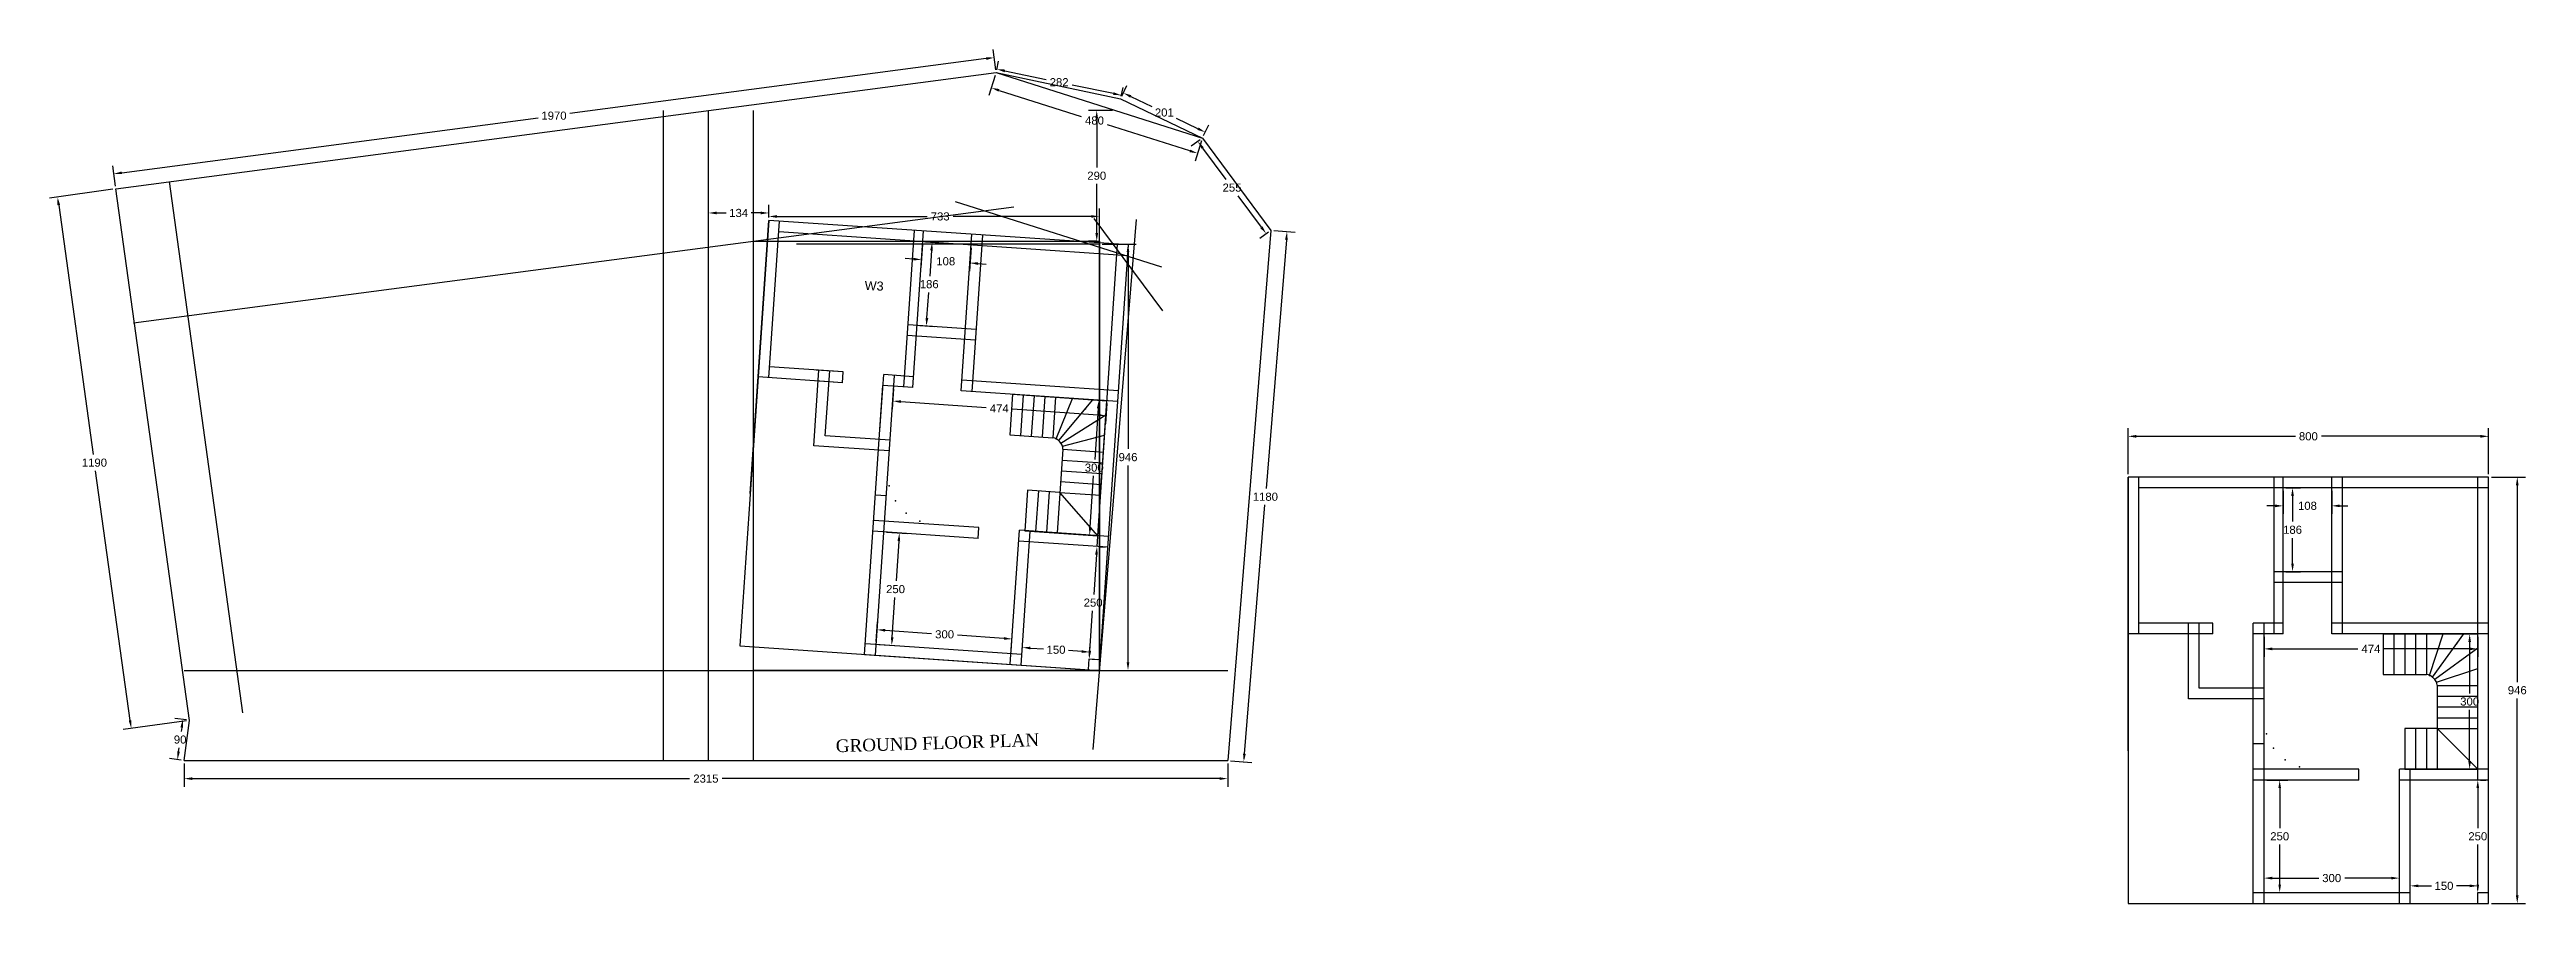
# Model space of a CAD drawing. Header units: inches. Extents: x -2903 to 3367, y -161 to 1064.
# Drawn here: x -805.4 to -750.4, y 697.5 to 716.5 of the extents above; entities that cross this region are included whole.
import ezdxf

# ---------------------------------------------------------------- set-up
doc = ezdxf.new("R2010")
doc.units = ezdxf.units.IN
doc.header["$MEASUREMENT"] = 0
doc.layers.add('--plan', color=7, linetype='Continuous')
doc.styles.add('SA', font='times.ttf')
doc.styles.get("Standard").update_dxf_attribs({"font": 'arial.ttf'})
doc.dimstyles.get("Standard").update_dxf_attribs({"dimtxt": 0.18, "dimasz": 0.18, "dimexe": 0.18, "dimexo": 0.0625, "dimgap": 0.09, "dimtad": 0, "dimtih": 1, "dimtoh": 1, "dimdec": 0, "dimlfac": 100, "dimzin": 0, "dimdsep": 46, "dimtxsty": 'Standard', "dimcen": 0.09, "dimadec": 0, "dimazin": 0, "dimtfac": 1, "dimtdec": 0, "dimtofl": 0, "dimtmove": 0, "dimatfit": 3, "dimfxl": 1, "dimtolj": 1, "dimtzin": 0, "dimarcsym": 0})

msp = doc.modelspace()

# ---------------------------------------------------------------- texts
at = {"layer": '--plan', "ltscale": 0.1, "insert": (-783.405, 701.309), "char_height": 0.28, "width": 17.51749, "attachment_point": 3, "rotation": 1.7613, "style": 'SA'}
msp.add_mtext('GROUND FLOOR PLAN', dxfattribs=at)
at = {"color": 0, "insert": (-786.845, 711.329), "char_height": 0.2, "width": 1.42076, "attachment_point": 3, "rotation": 357.8503}
msp.add_mtext('  W3', dxfattribs=at)

# ---------------------------------------------------------------- blocks, each defined once
blk = doc.blocks.new('*D223')
at = {"color": 0, "lineweight": -2, "transparency": 16777216}
for p, q in [((-802.366, 700.645), (-802.366, 700.126)), ((-779.216, 700.645), (-779.216, 700.126)), ((-802.186, 700.306), (-791.152, 700.306)), ((-779.396, 700.306), (-790.43, 700.306))]:
    blk.add_line(p, q, dxfattribs=at)
at = {"color": 0, "transparency": 16777216}
for points in [[(-802.186, 700.336), (-802.186, 700.276), (-802.366, 700.306)], [(-779.396, 700.336), (-779.396, 700.276), (-779.216, 700.306)]]:
    blk.add_solid(points, dxfattribs=at)
at = {"layer": 'Defpoints', "color": 0, "transparency": 16777216}
for p in [(-802.366, 700.707), (-779.216, 700.707), (-779.216, 700.306)]:
    blk.add_point(p, dxfattribs=at)
at = {"color": 0, "transparency": 16777216, "insert": (-790.791, 700.306), "char_height": 0.18, "attachment_point": 5}
blk.add_mtext('\\A1;2315', dxfattribs=at)
blk = doc.blocks.new('*D224')
at = {"color": 0, "lineweight": -2, "transparency": 16777216}
for p, q in [((-802.311, 701.607), (-802.574, 701.642)), ((-802.419, 701.44), (-802.43, 701.354)), ((-802.428, 700.715), (-802.691, 700.75)), ((-802.489, 700.905), (-802.478, 700.991))]:
    blk.add_line(p, q, dxfattribs=at)
at = {"color": 0, "transparency": 16777216}
for points in [[(-802.448, 701.444), (-802.389, 701.436), (-802.395, 701.619)], [(-802.519, 700.909), (-802.459, 700.901), (-802.512, 700.726)]]:
    blk.add_solid(points, dxfattribs=at)
at = {"layer": 'Defpoints', "color": 0, "transparency": 16777216}
for p in [(-802.395, 701.619), (-802.249, 701.599), (-802.366, 700.707)]:
    blk.add_point(p, dxfattribs=at)
at = {"color": 0, "transparency": 16777216, "insert": (-802.454, 701.172), "char_height": 0.18, "attachment_point": 5}
blk.add_mtext('\\A1;90', dxfattribs=at)
blk = doc.blocks.new('*D225')
at = {"color": 0, "lineweight": -2, "transparency": 16777216}
for p, q in [((-803.944, 713.378), (-805.351, 713.183)), ((-805.148, 713.03), (-804.381, 707.496)), ((-803.564, 701.599), (-804.331, 707.132)), ((-802.311, 701.591), (-803.718, 701.396))]:
    blk.add_line(p, q, dxfattribs=at)
at = {"color": 0, "transparency": 16777216}
for points in [[(-805.118, 713.034), (-805.178, 713.025), (-805.173, 713.208)], [(-803.534, 701.603), (-803.594, 701.595), (-803.539, 701.42)]]:
    blk.add_solid(points, dxfattribs=at)
at = {"layer": 'Defpoints', "color": 0, "transparency": 16777216}
for p in [(-805.173, 713.208), (-803.882, 713.387), (-802.249, 701.599)]:
    blk.add_point(p, dxfattribs=at)
at = {"color": 0, "transparency": 16777216, "insert": (-804.356, 707.314), "char_height": 0.18, "attachment_point": 5}
blk.add_mtext('\\A1;1190', dxfattribs=at)
blk = doc.blocks.new('*D226')
at = {"color": 0, "lineweight": -2, "transparency": 16777216}
for p, q in [((-784.574, 716.277), (-793.811, 715.057)), ((-784.36, 716.028), (-784.419, 716.479)), ((-803.748, 713.745), (-794.511, 714.964)), ((-803.89, 713.449), (-803.95, 713.899))]:
    blk.add_line(p, q, dxfattribs=at)
at = {"color": 0, "transparency": 16777216}
for points in [[(-784.578, 716.306), (-784.57, 716.247), (-784.396, 716.3)], [(-803.752, 713.774), (-803.744, 713.715), (-803.926, 713.721)]]:
    blk.add_solid(points, dxfattribs=at)
at = {"layer": 'Defpoints', "color": 0, "transparency": 16777216}
for p in [(-784.396, 716.3), (-784.352, 715.966), (-803.882, 713.387)]:
    blk.add_point(p, dxfattribs=at)
at = {"color": 0, "transparency": 16777216, "insert": (-794.161, 715.011), "char_height": 0.18, "attachment_point": 5}
blk.add_mtext('\\A1;1970', dxfattribs=at)
blk = doc.blocks.new('*D227')
at = {"color": 0, "lineweight": -2, "transparency": 16777216}
for p, q in [((-777.915, 712.259), (-778.365, 706.74)), ((-778.194, 712.463), (-777.721, 712.424)), ((-778.845, 700.857), (-778.395, 706.377)), ((-779.154, 700.702), (-778.681, 700.663))]:
    blk.add_line(p, q, dxfattribs=at)
at = {"color": 0, "transparency": 16777216}
for points in [[(-777.945, 712.262), (-777.885, 712.257), (-777.9, 712.439)], [(-778.875, 700.86), (-778.815, 700.855), (-778.86, 700.678)]]:
    blk.add_solid(points, dxfattribs=at)
at = {"layer": 'Defpoints', "color": 0, "transparency": 16777216}
for p in [(-778.256, 712.468), (-779.216, 700.707), (-778.86, 700.678)]:
    blk.add_point(p, dxfattribs=at)
at = {"color": 0, "transparency": 16777216, "insert": (-778.38, 706.558), "char_height": 0.18, "attachment_point": 5}
blk.add_mtext('\\A1;1180', dxfattribs=at)
blk = doc.blocks.new('*D228')
at = {"color": 0, "lineweight": -2, "transparency": 16777216}
for p, q in [((-784.371, 715.906), (-784.513, 715.456)), ((-784.287, 715.573), (-782.463, 714.995)), ((-780.055, 714.232), (-781.879, 714.81)), ((-779.795, 714.456), (-779.938, 714.006))]:
    blk.add_line(p, q, dxfattribs=at)
at = {"color": 0, "transparency": 16777216}
for points in [[(-784.278, 715.602), (-784.296, 715.545), (-784.459, 715.628)], [(-780.046, 714.26), (-780.064, 714.203), (-779.883, 714.177)]]:
    blk.add_solid(points, dxfattribs=at)
at = {"layer": 'Defpoints', "color": 0, "transparency": 16777216}
for p in [(-784.352, 715.966), (-779.776, 714.516), (-779.883, 714.177)]:
    blk.add_point(p, dxfattribs=at)
at = {"color": 0, "transparency": 16777216, "insert": (-782.171, 714.903), "char_height": 0.18, "attachment_point": 5}
blk.add_mtext('\\A1;480', dxfattribs=at)
blk = doc.blocks.new('*D229')
at = {"color": 0, "lineweight": -2, "transparency": 16777216}
for p, q in [((-779.826, 714.478), (-780.024, 714.332)), ((-779.772, 714.294), (-779.255, 713.597)), ((-778.467, 712.536), (-778.985, 713.233)), ((-778.307, 712.431), (-778.504, 712.284))]:
    blk.add_line(p, q, dxfattribs=at)
at = {"color": 0, "transparency": 16777216}
for points in [[(-779.748, 714.312), (-779.796, 714.277), (-779.879, 714.439)], [(-778.443, 712.554), (-778.491, 712.518), (-778.36, 712.391)]]:
    blk.add_solid(points, dxfattribs=at)
at = {"layer": 'Defpoints', "color": 0, "transparency": 16777216}
for p in [(-779.776, 714.516), (-778.36, 712.391), (-778.256, 712.468)]:
    blk.add_point(p, dxfattribs=at)
at = {"color": 0, "transparency": 16777216, "insert": (-779.12, 713.415), "char_height": 0.18, "attachment_point": 5}
blk.add_mtext('\\A1;255', dxfattribs=at)
blk = doc.blocks.new('*D230')
at = {"color": 0, "lineweight": -2, "transparency": 16777216}
for p, q in [((-784.339, 716.027), (-784.299, 716.219)), ((-784.16, 716.005), (-783.245, 715.814)), ((-781.751, 715.501), (-782.666, 715.692)), ((-781.578, 715.448), (-781.538, 715.64))]:
    blk.add_line(p, q, dxfattribs=at)
at = {"color": 0, "transparency": 16777216}
for points in [[(-784.153, 716.035), (-784.166, 715.976), (-784.336, 716.042)], [(-781.745, 715.53), (-781.758, 715.471), (-781.575, 715.464)]]:
    blk.add_solid(points, dxfattribs=at)
at = {"layer": 'Defpoints', "color": 0, "transparency": 16777216}
for p in [(-784.352, 715.966), (-784.336, 716.042), (-781.591, 715.387)]:
    blk.add_point(p, dxfattribs=at)
at = {"color": 0, "transparency": 16777216, "insert": (-782.955, 715.753), "char_height": 0.18, "attachment_point": 5}
blk.add_mtext('\\A1;282', dxfattribs=at)
blk = doc.blocks.new('*D231')
at = {"color": 0, "lineweight": -2, "transparency": 16777216}
for p, q in [((-781.564, 715.444), (-781.451, 715.679)), ((-781.367, 715.438), (-780.895, 715.212)), ((-779.876, 714.723), (-780.349, 714.949)), ((-779.749, 714.572), (-779.636, 714.807))]:
    blk.add_line(p, q, dxfattribs=at)
at = {"color": 0, "transparency": 16777216}
for points in [[(-781.354, 715.465), (-781.38, 715.411), (-781.529, 715.516)], [(-779.863, 714.75), (-779.889, 714.696), (-779.714, 714.645)]]:
    blk.add_solid(points, dxfattribs=at)
at = {"layer": 'Defpoints', "color": 0, "transparency": 16777216}
for p in [(-781.591, 715.387), (-779.776, 714.516), (-779.714, 714.645)]:
    blk.add_point(p, dxfattribs=at)
at = {"color": 0, "transparency": 16777216, "insert": (-780.622, 715.081), "char_height": 0.18, "attachment_point": 5}
blk.add_mtext('\\A1;201', dxfattribs=at)
blk = doc.blocks.new('*D232')
at = {"color": 0, "lineweight": -2, "transparency": 16777216}
for p, q in [((-781.773, 715.129), (-782.301, 715.129)), ((-782.121, 714.949), (-782.121, 713.861)), ((-782.121, 712.409), (-782.121, 713.497)), ((-782.125, 712.229), (-782.301, 712.229))]:
    blk.add_line(p, q, dxfattribs=at)
at = {"color": 0, "transparency": 16777216}
for points in [[(-782.151, 714.949), (-782.091, 714.949), (-782.121, 715.129)], [(-782.151, 712.409), (-782.091, 712.409), (-782.121, 712.229)]]:
    blk.add_solid(points, dxfattribs=at)
at = {"layer": 'Defpoints', "color": 0, "transparency": 16777216}
for p in [(-782.121, 715.129), (-781.71, 715.129), (-782.063, 712.229)]:
    blk.add_point(p, dxfattribs=at)
at = {"color": 0, "transparency": 16777216, "insert": (-782.121, 713.679), "char_height": 0.18, "attachment_point": 5}
blk.add_mtext('\\A1;290', dxfattribs=at)
blk = doc.blocks.new('*D385')
at = {"color": 0, "lineweight": -2, "transparency": 16777216}
for p, q in [((-751.547, 703.515), (-751.845, 703.515)), ((-751.665, 703.335), (-751.665, 702.197)), ((-751.665, 700.695), (-751.665, 701.833)), ((-751.547, 700.515), (-751.845, 700.515))]:
    blk.add_line(p, q, dxfattribs=at)
at = {"color": 0, "transparency": 16777216}
for points in [[(-751.695, 703.335), (-751.635, 703.335), (-751.665, 703.515)], [(-751.695, 700.695), (-751.635, 700.695), (-751.665, 700.515)]]:
    blk.add_solid(points, dxfattribs=at)
at = {"layer": 'Defpoints', "color": 0, "transparency": 16777216}
for p in [(-751.665, 703.515), (-751.485, 703.515), (-751.485, 700.515)]:
    blk.add_point(p, dxfattribs=at)
at = {"color": 0, "transparency": 16777216, "insert": (-751.665, 702.015), "char_height": 0.18, "attachment_point": 5}
blk.add_mtext('\\A1;300', dxfattribs=at)
blk = doc.blocks.new('*D386')
at = {"color": 0, "lineweight": -2, "transparency": 16777216}
for p, q in [((-756.225, 697.839), (-756.225, 698.279)), ((-756.045, 698.099), (-755.013, 698.099)), ((-753.405, 698.099), (-754.436, 698.099)), ((-753.225, 697.839), (-753.225, 698.279))]:
    blk.add_line(p, q, dxfattribs=at)
at = {"color": 0, "transparency": 16777216}
for points in [[(-756.045, 698.129), (-756.045, 698.069), (-756.225, 698.099)], [(-753.405, 698.129), (-753.405, 698.069), (-753.225, 698.099)]]:
    blk.add_solid(points, dxfattribs=at)
at = {"layer": 'Defpoints', "color": 0, "transparency": 16777216}
for p in [(-756.225, 698.099), (-756.225, 697.777), (-753.225, 697.777)]:
    blk.add_point(p, dxfattribs=at)
at = {"color": 0, "transparency": 16777216, "insert": (-754.725, 698.099), "char_height": 0.18, "attachment_point": 5}
blk.add_mtext('\\A1;300', dxfattribs=at)
blk = doc.blocks.new('*D387')
at = {"color": 0, "lineweight": -2, "transparency": 16777216}
for p, q in [((-756.162, 700.275), (-755.699, 700.275)), ((-755.879, 700.095), (-755.879, 699.208)), ((-755.879, 697.957), (-755.879, 698.844)), ((-756.162, 697.777), (-755.699, 697.777))]:
    blk.add_line(p, q, dxfattribs=at)
at = {"color": 0, "transparency": 16777216}
for points in [[(-755.909, 700.095), (-755.849, 700.095), (-755.879, 700.275)], [(-755.909, 697.957), (-755.849, 697.957), (-755.879, 697.777)]]:
    blk.add_solid(points, dxfattribs=at)
at = {"layer": 'Defpoints', "color": 0, "transparency": 16777216}
for p in [(-756.225, 700.275), (-755.879, 700.275), (-756.225, 697.777)]:
    blk.add_point(p, dxfattribs=at)
at = {"color": 0, "transparency": 16777216, "insert": (-755.879, 699.026), "char_height": 0.18, "attachment_point": 5}
blk.add_mtext('\\A1;250', dxfattribs=at)
blk = doc.blocks.new('*D369')
at = {"color": 0, "lineweight": -2, "transparency": 16777216}
for p, q in [((-751.485, 700.095), (-751.485, 699.208)), ((-751.422, 700.275), (-751.305, 700.275)), ((-751.485, 697.957), (-751.485, 698.844)), ((-751.422, 697.777), (-751.305, 697.777))]:
    blk.add_line(p, q, dxfattribs=at)
at = {"color": 0, "transparency": 16777216}
for points in [[(-751.515, 700.095), (-751.455, 700.095), (-751.485, 700.275)], [(-751.515, 697.957), (-751.455, 697.957), (-751.485, 697.777)]]:
    blk.add_solid(points, dxfattribs=at)
at = {"layer": 'Defpoints', "color": 0, "transparency": 16777216}
for p in [(-751.485, 700.275), (-751.485, 697.777), (-751.485, 697.777)]:
    blk.add_point(p, dxfattribs=at)
at = {"color": 0, "transparency": 16777216, "insert": (-751.485, 699.026), "char_height": 0.18, "attachment_point": 5}
blk.add_mtext('\\A1;250', dxfattribs=at)
blk = doc.blocks.new('*D370')
at = {"color": 0, "lineweight": -2, "transparency": 16777216}
for p, q in [((-752.985, 697.839), (-752.985, 698.107)), ((-752.805, 697.927), (-752.515, 697.927)), ((-751.665, 697.927), (-751.955, 697.927)), ((-751.485, 697.839), (-751.485, 698.107))]:
    blk.add_line(p, q, dxfattribs=at)
at = {"color": 0, "transparency": 16777216}
for points in [[(-752.805, 697.957), (-752.805, 697.897), (-752.985, 697.927)], [(-751.665, 697.957), (-751.665, 697.897), (-751.485, 697.927)]]:
    blk.add_solid(points, dxfattribs=at)
at = {"layer": 'Defpoints', "color": 0, "transparency": 16777216}
for p in [(-752.985, 697.927), (-752.985, 697.777), (-751.485, 697.777)]:
    blk.add_point(p, dxfattribs=at)
at = {"color": 0, "transparency": 16777216, "insert": (-752.235, 697.927), "char_height": 0.18, "attachment_point": 5}
blk.add_mtext('\\A1;150', dxfattribs=at)
blk = doc.blocks.new('*D371')
at = {"color": 0, "lineweight": -2, "transparency": 16777216}
for p, q in [((-755.802, 706.693), (-755.802, 706.177)), ((-754.725, 706.693), (-754.725, 706.177)), ((-755.982, 706.357), (-756.162, 706.357)), ((-754.545, 706.357), (-754.365, 706.357))]:
    blk.add_line(p, q, dxfattribs=at)
at = {"color": 0, "transparency": 16777216}
for points in [[(-755.982, 706.387), (-755.982, 706.327), (-755.802, 706.357)], [(-754.545, 706.387), (-754.545, 706.327), (-754.725, 706.357)]]:
    blk.add_solid(points, dxfattribs=at)
at = {"layer": 'Defpoints', "color": 0, "transparency": 16777216}
for p in [(-755.802, 706.755), (-754.725, 706.755), (-755.802, 706.357)]:
    blk.add_point(p, dxfattribs=at)
at = {"color": 0, "transparency": 16777216, "insert": (-755.263, 706.357), "char_height": 0.18, "attachment_point": 5}
blk.add_mtext('\\A1;108', dxfattribs=at)
blk = doc.blocks.new('*D372')
at = {"color": 0, "lineweight": -2, "transparency": 16777216}
for p, q in [((-755.74, 706.755), (-755.414, 706.755)), ((-755.594, 706.575), (-755.594, 706.007)), ((-755.594, 705.075), (-755.594, 705.643)), ((-755.74, 704.895), (-755.414, 704.895))]:
    blk.add_line(p, q, dxfattribs=at)
at = {"color": 0, "transparency": 16777216}
for points in [[(-755.624, 706.575), (-755.564, 706.575), (-755.594, 706.755)], [(-755.624, 705.075), (-755.564, 705.075), (-755.594, 704.895)]]:
    blk.add_solid(points, dxfattribs=at)
at = {"layer": 'Defpoints', "color": 0, "transparency": 16777216}
for p in [(-755.802, 706.755), (-755.802, 704.895), (-755.594, 704.895)]:
    blk.add_point(p, dxfattribs=at)
at = {"color": 0, "transparency": 16777216, "insert": (-755.594, 705.825), "char_height": 0.18, "attachment_point": 5}
blk.add_mtext('\\A1;186', dxfattribs=at)
blk = doc.blocks.new('*D373')
at = {"color": 0, "lineweight": -2, "transparency": 16777216}
for p, q in [((-751.182, 706.995), (-750.429, 706.995)), ((-750.609, 706.815), (-750.609, 702.448)), ((-750.609, 697.717), (-750.609, 702.084)), ((-751.182, 697.537), (-750.429, 697.537))]:
    blk.add_line(p, q, dxfattribs=at)
at = {"color": 0, "transparency": 16777216}
for points in [[(-750.639, 706.815), (-750.579, 706.815), (-750.609, 706.995)], [(-750.639, 697.717), (-750.579, 697.717), (-750.609, 697.537)]]:
    blk.add_solid(points, dxfattribs=at)
at = {"layer": 'Defpoints', "color": 0, "transparency": 16777216}
for p in [(-751.245, 706.995), (-751.245, 697.537), (-750.609, 697.537)]:
    blk.add_point(p, dxfattribs=at)
at = {"color": 0, "transparency": 16777216, "insert": (-750.609, 702.266), "char_height": 0.18, "attachment_point": 5}
blk.add_mtext('\\A1;946', dxfattribs=at)
blk = doc.blocks.new('*D374')
at = {"color": 0, "lineweight": -2, "transparency": 16777216}
for p, q in [((-759.242, 707.058), (-759.242, 708.079)), ((-759.062, 707.899), (-755.532, 707.899)), ((-751.425, 707.899), (-754.955, 707.899)), ((-751.245, 707.058), (-751.245, 708.079))]:
    blk.add_line(p, q, dxfattribs=at)
at = {"color": 0, "transparency": 16777216}
for points in [[(-759.062, 707.929), (-759.062, 707.869), (-759.242, 707.899)], [(-751.425, 707.929), (-751.425, 707.869), (-751.245, 707.899)]]:
    blk.add_solid(points, dxfattribs=at)
at = {"layer": 'Defpoints', "color": 0, "transparency": 16777216}
for p in [(-759.242, 707.899), (-759.242, 706.995), (-751.245, 706.995)]:
    blk.add_point(p, dxfattribs=at)
at = {"color": 0, "transparency": 16777216, "insert": (-755.243, 707.899), "char_height": 0.18, "attachment_point": 5}
blk.add_mtext('\\A1;800', dxfattribs=at)
blk = doc.blocks.new('*D375')
at = {"color": 0, "lineweight": -2, "transparency": 16777216}
for p, q in [((-756.225, 703.453), (-756.225, 703.004)), ((-751.485, 703.453), (-751.485, 703.004)), ((-756.045, 703.184), (-754.147, 703.184)), ((-751.665, 703.184), (-753.563, 703.184))]:
    blk.add_line(p, q, dxfattribs=at)
at = {"color": 0, "transparency": 16777216}
for points in [[(-756.045, 703.214), (-756.045, 703.154), (-756.225, 703.184)], [(-751.665, 703.214), (-751.665, 703.154), (-751.485, 703.184)]]:
    blk.add_solid(points, dxfattribs=at)
at = {"layer": 'Defpoints', "color": 0, "transparency": 16777216}
for p in [(-756.225, 703.515), (-751.485, 703.515), (-756.225, 703.184)]:
    blk.add_point(p, dxfattribs=at)
at = {"color": 0, "transparency": 16777216, "insert": (-753.855, 703.184), "char_height": 0.18, "attachment_point": 5}
blk.add_mtext('\\A1;474', dxfattribs=at)
blk = doc.blocks.new('*D376')
at = {"color": 0, "lineweight": -2, "transparency": 16777216}
for p, q in [((-781.957, 708.692), (-782.254, 708.712)), ((-782.087, 708.521), (-782.164, 707.386)), ((-782.267, 705.887), (-782.189, 707.022)), ((-782.161, 705.699), (-782.459, 705.719))]:
    blk.add_line(p, q, dxfattribs=at)
at = {"color": 0, "transparency": 16777216}
for points in [[(-782.117, 708.523), (-782.057, 708.519), (-782.074, 708.7)], [(-782.297, 705.889), (-782.237, 705.885), (-782.279, 705.707)]]:
    blk.add_solid(points, dxfattribs=at)
at = {"layer": 'Defpoints', "color": 0, "transparency": 16777216}
for p in [(-782.074, 708.7), (-781.894, 708.688), (-782.099, 705.695)]:
    blk.add_point(p, dxfattribs=at)
at = {"color": 0, "transparency": 16777216, "insert": (-782.177, 707.204), "char_height": 0.18, "attachment_point": 5}
blk.add_mtext('\\A1;300', dxfattribs=at)
blk = doc.blocks.new('*D377')
at = {"color": 0, "lineweight": -2, "transparency": 16777216}
for p, q in [((-787.011, 703.348), (-786.981, 703.787)), ((-786.813, 703.596), (-785.785, 703.525)), ((-784.179, 703.416), (-785.208, 703.486)), ((-784.018, 703.144), (-783.988, 703.583))]:
    blk.add_line(p, q, dxfattribs=at)
at = {"color": 0, "transparency": 16777216}
for points in [[(-786.811, 703.626), (-786.815, 703.566), (-786.993, 703.608)], [(-784.177, 703.445), (-784.181, 703.386), (-784, 703.403)]]:
    blk.add_solid(points, dxfattribs=at)
at = {"layer": 'Defpoints', "color": 0, "transparency": 16777216}
for p in [(-786.993, 703.608), (-787.015, 703.286), (-784.022, 703.082)]:
    blk.add_point(p, dxfattribs=at)
at = {"color": 0, "transparency": 16777216, "insert": (-785.496, 703.506), "char_height": 0.18, "attachment_point": 5}
blk.add_mtext('\\A1;300', dxfattribs=at)
blk = doc.blocks.new('*D378')
at = {"color": 0, "lineweight": -2, "transparency": 16777216}
for p, q in [((-786.782, 705.774), (-786.32, 705.743)), ((-786.511, 705.576), (-786.572, 704.691)), ((-786.657, 703.442), (-786.597, 704.327)), ((-786.952, 703.282), (-786.49, 703.25))]:
    blk.add_line(p, q, dxfattribs=at)
at = {"color": 0, "transparency": 16777216}
for points in [[(-786.541, 705.578), (-786.481, 705.573), (-786.499, 705.755)], [(-786.687, 703.444), (-786.627, 703.44), (-786.67, 703.263)]]:
    blk.add_solid(points, dxfattribs=at)
at = {"layer": 'Defpoints', "color": 0, "transparency": 16777216}
for p in [(-786.844, 705.779), (-786.499, 705.755), (-787.015, 703.286)]:
    blk.add_point(p, dxfattribs=at)
at = {"color": 0, "transparency": 16777216, "insert": (-786.584, 704.509), "char_height": 0.18, "attachment_point": 5}
blk.add_mtext('\\A1;250', dxfattribs=at)
blk = doc.blocks.new('*D388')
at = {"color": 0, "lineweight": -2, "transparency": 16777216}
for p, q in [((-782.128, 705.276), (-782.188, 704.391)), ((-782.053, 705.451), (-781.936, 705.443)), ((-782.274, 703.142), (-782.213, 704.027)), ((-782.224, 702.959), (-782.106, 702.951))]:
    blk.add_line(p, q, dxfattribs=at)
at = {"color": 0, "transparency": 16777216}
for points in [[(-782.158, 705.278), (-782.098, 705.274), (-782.115, 705.455)], [(-782.304, 703.144), (-782.244, 703.14), (-782.286, 702.963)]]:
    blk.add_solid(points, dxfattribs=at)
at = {"layer": 'Defpoints', "color": 0, "transparency": 16777216}
for p in [(-782.115, 705.455), (-782.286, 702.963), (-782.286, 702.963)]:
    blk.add_point(p, dxfattribs=at)
at = {"color": 0, "transparency": 16777216, "insert": (-782.201, 704.209), "char_height": 0.18, "attachment_point": 5}
blk.add_mtext('\\A1;250', dxfattribs=at)
blk = doc.blocks.new('*D389')
at = {"color": 0, "lineweight": -2, "transparency": 16777216}
for p, q in [((-783.778, 703.128), (-783.76, 703.395)), ((-783.593, 703.203), (-783.304, 703.183)), ((-782.455, 703.125), (-782.744, 703.145)), ((-782.282, 703.025), (-782.263, 703.293))]:
    blk.add_line(p, q, dxfattribs=at)
at = {"color": 0, "transparency": 16777216}
for points in [[(-783.59, 703.233), (-783.595, 703.173), (-783.772, 703.215)], [(-782.453, 703.155), (-782.457, 703.095), (-782.276, 703.113)]]:
    blk.add_solid(points, dxfattribs=at)
at = {"layer": 'Defpoints', "color": 0, "transparency": 16777216}
for p in [(-783.782, 703.065), (-783.772, 703.215), (-782.286, 702.963)]:
    blk.add_point(p, dxfattribs=at)
at = {"color": 0, "transparency": 16777216, "insert": (-783.024, 703.164), "char_height": 0.18, "attachment_point": 5}
blk.add_mtext('\\A1;150', dxfattribs=at)
blk = doc.blocks.new('*D390')
at = {"color": 0, "lineweight": -2, "transparency": 16777216}
for p, q in [((-785.985, 712.152), (-786.02, 711.638)), ((-786.187, 711.83), (-786.367, 711.842)), ((-784.91, 712.079), (-784.945, 711.564)), ((-784.754, 711.732), (-784.574, 711.719))]:
    blk.add_line(p, q, dxfattribs=at)
at = {"color": 0, "transparency": 16777216}
for points in [[(-786.185, 711.86), (-786.19, 711.8), (-786.008, 711.817)], [(-784.751, 711.762), (-784.756, 711.702), (-784.933, 711.744)]]:
    blk.add_solid(points, dxfattribs=at)
at = {"layer": 'Defpoints', "color": 0, "transparency": 16777216}
for p in [(-785.981, 712.215), (-784.906, 712.141), (-786.008, 711.817)]:
    blk.add_point(p, dxfattribs=at)
at = {"color": 0, "transparency": 16777216, "insert": (-785.47, 711.781), "char_height": 0.18, "attachment_point": 5}
blk.add_mtext('\\A1;108', dxfattribs=at)
blk = doc.blocks.new('*D391')
at = {"color": 0, "lineweight": -2, "transparency": 16777216}
for p, q in [((-785.918, 712.211), (-785.594, 712.188)), ((-785.786, 712.021), (-785.824, 711.455)), ((-785.888, 710.525), (-785.849, 711.091)), ((-786.045, 710.355), (-785.721, 710.333))]:
    blk.add_line(p, q, dxfattribs=at)
at = {"color": 0, "transparency": 16777216}
for points in [[(-785.816, 712.023), (-785.756, 712.019), (-785.773, 712.201)], [(-785.918, 710.527), (-785.858, 710.522), (-785.9, 710.345)]]:
    blk.add_solid(points, dxfattribs=at)
at = {"layer": 'Defpoints', "color": 0, "transparency": 16777216}
for p in [(-785.981, 712.215), (-786.108, 710.359), (-785.9, 710.345)]:
    blk.add_point(p, dxfattribs=at)
at = {"color": 0, "transparency": 16777216, "insert": (-785.837, 711.273), "char_height": 0.18, "attachment_point": 5}
blk.add_mtext('\\A1;186', dxfattribs=at)
blk = doc.blocks.new('*D392')
at = {"color": 0, "lineweight": -2, "transparency": 16777216}
for p, q in [((-782, 712.165), (-781.247, 712.165)), ((-781.427, 711.985), (-781.427, 707.618)), ((-781.427, 702.887), (-781.427, 707.254)), ((-782, 702.707), (-781.247, 702.707))]:
    blk.add_line(p, q, dxfattribs=at)
at = {"color": 0, "transparency": 16777216}
for points in [[(-781.457, 711.985), (-781.397, 711.985), (-781.427, 712.165)], [(-781.457, 702.887), (-781.397, 702.887), (-781.427, 702.707)]]:
    blk.add_solid(points, dxfattribs=at)
at = {"layer": 'Defpoints', "color": 0, "transparency": 16777216}
for p in [(-782.063, 712.165), (-782.063, 702.707), (-781.427, 702.707)]:
    blk.add_point(p, dxfattribs=at)
at = {"color": 0, "transparency": 16777216, "insert": (-781.427, 707.436), "char_height": 0.18, "attachment_point": 5}
blk.add_mtext('\\A1;946', dxfattribs=at)
blk = doc.blocks.new('*D393')
at = {"color": 0, "lineweight": -2, "transparency": 16777216}
for p, q in [((-789.396, 712.751), (-789.396, 712.956)), ((-789.216, 712.776), (-785.882, 712.776)), ((-782.243, 712.776), (-785.306, 712.776)), ((-782.063, 712.228), (-782.063, 712.956))]:
    blk.add_line(p, q, dxfattribs=at)
at = {"color": 0, "transparency": 16777216}
for points in [[(-789.216, 712.806), (-789.216, 712.746), (-789.396, 712.776)], [(-782.243, 712.806), (-782.243, 712.746), (-782.063, 712.776)]]:
    blk.add_solid(points, dxfattribs=at)
at = {"layer": 'Defpoints', "color": 0, "transparency": 16777216}
for p in [(-789.396, 712.776), (-789.396, 712.689), (-782.063, 712.165)]:
    blk.add_point(p, dxfattribs=at)
at = {"color": 0, "transparency": 16777216, "insert": (-785.594, 712.776), "char_height": 0.18, "attachment_point": 5}
blk.add_mtext('\\A1;733', dxfattribs=at)
blk = doc.blocks.new('*D394')
at = {"color": 0, "lineweight": -2, "transparency": 16777216}
for p, q in [((-786.628, 708.949), (-786.658, 708.501)), ((-786.466, 708.668), (-784.574, 708.539)), ((-782.097, 708.37), (-783.989, 708.499)), ((-781.899, 708.626), (-781.929, 708.178))]:
    blk.add_line(p, q, dxfattribs=at)
at = {"color": 0, "transparency": 16777216}
for points in [[(-786.464, 708.698), (-786.468, 708.638), (-786.646, 708.681)], [(-782.095, 708.4), (-782.099, 708.34), (-781.917, 708.357)]]:
    blk.add_solid(points, dxfattribs=at)
at = {"layer": 'Defpoints', "color": 0, "transparency": 16777216}
for p in [(-786.623, 709.011), (-786.646, 708.681), (-781.894, 708.688)]:
    blk.add_point(p, dxfattribs=at)
at = {"color": 0, "transparency": 16777216, "insert": (-784.282, 708.519), "char_height": 0.18, "attachment_point": 5}
blk.add_mtext('\\A1;474', dxfattribs=at)
blk = doc.blocks.new('*D395')
at = {"color": 0, "lineweight": -2, "transparency": 16777216}
for p, q in [((-790.732, 712.16), (-790.732, 713.033)), ((-790.552, 712.853), (-790.344, 712.853)), ((-789.576, 712.853), (-789.784, 712.853)), ((-789.396, 712.751), (-789.396, 713.033))]:
    blk.add_line(p, q, dxfattribs=at)
at = {"color": 0, "transparency": 16777216}
for points in [[(-790.552, 712.883), (-790.552, 712.823), (-790.732, 712.853)], [(-789.576, 712.883), (-789.576, 712.823), (-789.396, 712.853)]]:
    blk.add_solid(points, dxfattribs=at)
at = {"layer": 'Defpoints', "color": 0, "transparency": 16777216}
for p in [(-790.732, 712.853), (-789.396, 712.689), (-790.732, 712.097)]:
    blk.add_point(p, dxfattribs=at)
at = {"color": 0, "transparency": 16777216, "insert": (-790.064, 712.853), "char_height": 0.18, "attachment_point": 5}
blk.add_mtext('\\A1;134', dxfattribs=at)

# ---------------------------------------------------------------- dimensions: what is measured, and where the dimension line sits
for p1, p2, distance, picture, middle in [((-803.882, 713.387), (-784.352, 715.966), 0.337, '*D226', (-794.161, 715.011)), ((-784.352, 715.966), (-779.776, 714.516), -0.355, '*D228', (-782.171, 714.903)), ((-781.591, 715.387), (-784.352, 715.966), -0.078, '*D230', (-782.955, 715.753)), ((-781.591, 715.387), (-779.776, 714.516), 0.143, '*D231', (-780.622, 715.081)), ((-779.776, 714.516), (-778.256, 712.468), -0.129, '*D229', (-779.12, 713.415)), ((-802.249, 701.599), (-803.882, 713.387), 1.303, '*D225', (-804.356, 707.314)), ((-778.256, 712.468), (-779.216, 700.707), 0.357, '*D227', (-778.38, 706.558))]:
    dim = msp.add_aligned_dim(p1=p1, p2=p2, distance=distance, dimstyle='Standard')
    dim.commit()
    dim.dimension.update_dxf_attribs({"geometry": picture, "text_midpoint": middle})
at = {"color": 40, "true_color": 0xf8d731}
dim = msp.add_linear_dim(base=(-782.121, 715.129), p1=(-782.063, 712.229), p2=(-781.71, 715.129), angle=90, dimstyle='Standard', dxfattribs=at)
dim.commit()
dim.dimension.update_dxf_attribs({"geometry": '*D232', "text_midpoint": (-782.121, 713.679)})
for base, p1, p2, picture, middle in [((-790.732, 712.853), (-789.396, 712.689), (-790.732, 712.097), '*D395', (-790.064, 712.853)), ((-759.242, 707.899), (-751.245, 706.995), (-759.242, 706.995), '*D374', (-755.243, 707.899)), ((-755.802, 706.357), (-754.725, 706.755), (-755.802, 706.755), '*D371', (-755.263, 706.357)), ((-756.225, 703.184), (-751.485, 703.515), (-756.225, 703.515), '*D375', (-753.855, 703.184)), ((-756.225, 698.099), (-753.225, 697.777), (-756.225, 697.777), '*D386', (-754.725, 698.099)), ((-752.985, 697.927), (-751.485, 697.777), (-752.985, 697.777), '*D370', (-752.235, 697.927))]:
    dim = msp.add_linear_dim(base=base, p1=p1, p2=p2, dimstyle='Standard')
    dim.commit()
    dim.dimension.update_dxf_attribs({"geometry": picture, "text_midpoint": middle})
at = {"color": 0}
dim = msp.add_linear_dim(base=(-789.396, 712.776), p1=(-782.063, 712.165), p2=(-789.396, 712.689), dimstyle='Standard', dxfattribs=at)
dim.commit()
dim.dimension.update_dxf_attribs({"geometry": '*D393', "text_midpoint": (-785.594, 712.776), "dimtype": 160})
for base, p1, p2, angle, picture, middle in [((-786.008, 711.817), (-784.906, 712.141), (-785.981, 712.215), 356.089, '*D390', (-785.47, 711.781)), ((-785.9, 710.345), (-785.981, 712.215), (-786.108, 710.359), 266.089, '*D391', (-785.837, 711.273)), ((-781.427, 702.707), (-782.063, 712.165), (-782.063, 702.707), 270, '*D392', (-781.427, 707.436)), ((-786.646, 708.681), (-781.894, 708.688), (-786.623, 709.011), 356.089, '*D394', (-784.282, 708.519)), ((-782.074, 708.7), (-782.099, 705.695), (-781.894, 708.688), 266.089, '*D376', (-782.177, 707.204)), ((-786.499, 705.755), (-787.015, 703.286), (-786.844, 705.779), 266.089, '*D378', (-786.584, 704.509)), ((-782.286, 702.963), (-782.115, 705.455), (-782.286, 702.963), 266.089, '*D388', (-782.201, 704.209)), ((-786.993, 703.608), (-784.022, 703.082), (-787.015, 703.286), 356.089, '*D377', (-785.496, 703.506)), ((-783.772, 703.215), (-782.286, 702.963), (-783.782, 703.065), 356.089, '*D389', (-783.024, 703.164))]:
    dim = msp.add_linear_dim(base=base, p1=p1, p2=p2, angle=angle, dimstyle='Standard', dxfattribs=at)
    dim.commit()
    dim.dimension.update_dxf_attribs({"geometry": picture, "text_midpoint": middle})
for base, p1, p2, picture, middle in [((-755.594, 704.895), (-755.802, 706.755), (-755.802, 704.895), '*D372', (-755.594, 705.825)), ((-750.609, 697.537), (-751.245, 706.995), (-751.245, 697.537), '*D373', (-750.609, 702.266)), ((-751.665, 703.515), (-751.485, 700.515), (-751.485, 703.515), '*D385', (-751.665, 702.015)), ((-755.879, 700.275), (-756.225, 697.777), (-756.225, 700.275), '*D387', (-755.879, 699.026)), ((-751.485, 697.777), (-751.485, 700.275), (-751.485, 697.777), '*D369', (-751.485, 699.026))]:
    dim = msp.add_linear_dim(base=base, p1=p1, p2=p2, angle=270, dimstyle='Standard')
    dim.commit()
    dim.dimension.update_dxf_attribs({"geometry": picture, "text_midpoint": middle})
dim = msp.add_linear_dim(base=(-802.395, 701.619), p1=(-802.366, 700.707), p2=(-802.249, 701.599), angle=82.5125, dimstyle='Standard')
dim.commit()
dim.dimension.update_dxf_attribs({"geometry": '*D224', "text_midpoint": (-802.454, 701.172), "dimtype": 161})
dim = msp.add_linear_dim(base=(-779.216, 700.306), p1=(-802.366, 700.707), p2=(-779.216, 700.707), dimstyle='Standard')
dim.commit()
dim.dimension.update_dxf_attribs({"geometry": '*D223', "text_midpoint": (-790.791, 700.306), "dimtype": 160})

# ---------------------------------------------------------------- linework, layer by layer
for p, q in [((-803.882, 713.387), (-784.352, 715.966)), ((-784.352, 715.966), (-779.776, 714.516)), ((-784.352, 715.966), (-781.591, 715.387)), ((-791.732, 700.707), (-791.732, 715.123)), ((-790.732, 700.707), (-790.732, 715.123)), ((-789.732, 700.707), (-789.732, 715.123)), ((-781.591, 715.387), (-779.776, 714.516)), ((-779.776, 714.516), (-778.256, 712.468)), ((-802.249, 701.599), (-803.882, 713.387)), ((-801.06, 701.764), (-802.693, 713.551)), ((-803.489, 710.413), (-783.959, 712.992)), ((-789.81, 706.633), (-789.396, 712.689)), ((-789.394, 709.201), (-789.157, 712.672)), ((-785.258, 713.106), (-780.682, 711.656)), ((-781.246, 712.712), (-782.206, 700.951)), ((-778.256, 712.468), (-779.216, 700.707)), ((-753.585, 703.515), (-751.485, 703.515)), ((-751.485, 700.515), (-751.485, 703.515)), ((-802.366, 702.707), (-779.216, 702.707)), ((-802.366, 700.707), (-802.249, 701.599)), ((-802.366, 700.707), (-779.216, 700.707)), ((-753.105, 700.515), (-751.485, 700.515))]:
    msp.add_line(p, q)
at = {"color": 242, "true_color": 0xcd2027}
msp.add_line((-781.246, 712.712), (-782.206, 700.951), dxfattribs=at)
at = {"color": 0}
for p, q in [((-782.185, 712.728), (-780.665, 710.68)), ((-781.434, 711.904), (-789.173, 712.433)), ((-782.063, 712.165), (-788.783, 712.165)), ((-786.401, 708.996), (-786.164, 712.468)), ((-786.202, 708.982), (-785.964, 712.454)), ((-785.127, 708.909), (-784.89, 712.381)), ((-784.887, 708.892), (-784.65, 712.364)), ((-782.115, 705.455), (-781.657, 712.16)), ((-782.063, 702.707), (-782.063, 712.165)), ((-784.81, 710.03), (-786.324, 710.133)), ((-784.793, 710.269), (-786.307, 710.373)), ((-787.744, 709.328), (-789.378, 709.44)), ((-788.398, 707.689), (-788.283, 709.365)), ((-787.744, 709.328), (-788.343, 709.369)), ((-787.761, 709.089), (-789.634, 709.217)), ((-787.761, 709.089), (-788.359, 709.13)), ((-788.142, 707.912), (-788.044, 709.349)), ((-787.761, 709.089), (-787.744, 709.328)), ((-787.761, 709.089), (-787.744, 709.328)), ((-787.271, 703.063), (-786.863, 709.028)), ((-787.031, 703.047), (-786.607, 709.251)), ((-786.931, 708.03), (-786.846, 709.267)), ((-786.202, 708.982), (-786.863, 709.028)), ((-786.185, 709.222), (-786.846, 709.267)), ((-781.655, 708.671), (-785.127, 708.909)), ((-781.639, 708.911), (-785.111, 709.148)), ((-783.99, 708.831), (-784.051, 707.933)), ((-783.99, 708.831), (-781.894, 708.688)), ((-783.75, 708.815), (-783.812, 707.917)), ((-783.511, 708.798), (-783.572, 707.9)), ((-783.511, 708.798), (-783.572, 707.9)), ((-783.271, 708.782), (-783.333, 707.884)), ((-783.271, 708.782), (-783.333, 707.884)), ((-783.032, 708.766), (-783.093, 707.868)), ((-783.032, 708.766), (-783.093, 707.868)), ((-783.024, 707.844), (-782.661, 708.74)), ((-782.964, 707.804), (-782.204, 708.709)), ((-782.916, 707.749), (-781.916, 708.378)), ((-782.099, 705.695), (-781.894, 708.688)), ((-786.705, 707.814), (-788.142, 707.912)), ((-784.051, 707.933), (-783.093, 707.868)), ((-782.884, 707.683), (-781.947, 707.921)), ((-786.722, 707.575), (-788.398, 707.689)), ((-782.87, 707.612), (-782.997, 705.756)), ((-782.886, 707.372), (-781.989, 707.311)), ((-782.87, 707.612), (-781.972, 707.551)), ((-783.654, 706.703), (-783.715, 705.805)), ((-782.936, 706.654), (-783.654, 706.703)), ((-783.414, 706.687), (-783.476, 705.789)), ((-783.175, 706.671), (-783.236, 705.773)), ((-782.936, 706.654), (-782.038, 706.593)), ((-782.099, 705.695), (-782.936, 706.654)), ((-782.919, 706.894), (-782.021, 706.832)), ((-782.903, 707.133), (-782.005, 707.072)), ((-786.79, 706.577), (-787.029, 706.593)), ((-784.749, 705.635), (-787.084, 705.795)), ((-784.733, 705.875), (-787.067, 706.035)), ((-784.749, 705.635), (-784.733, 705.875)), ((-784.038, 702.842), (-783.835, 705.814)), ((-781.876, 705.439), (-783.851, 705.574)), ((-781.86, 705.678), (-783.835, 705.814)), ((-783.799, 702.826), (-783.596, 705.797)), ((-783.715, 705.805), (-782.099, 705.695)), ((-787.271, 703.063), (-782.063, 702.707)), ((-787.254, 703.303), (-783.782, 703.065)), ((-782.302, 702.723), (-782.286, 702.963)), ((-782.286, 702.963), (-782.046, 702.946))]:
    msp.add_line(p, q, dxfattribs=at)
at = {"color": 40, "true_color": 0xf8d731}
for p, q in [((-759.242, 700.925), (-759.242, 706.995)), ((-759.002, 703.515), (-759.002, 706.995)), ((-751.245, 706.755), (-759.002, 706.755)), ((-751.245, 706.995), (-757.965, 706.995)), ((-756.002, 703.515), (-756.002, 706.995)), ((-755.802, 703.515), (-755.802, 706.995)), ((-754.725, 703.515), (-754.725, 706.995)), ((-754.485, 703.515), (-754.485, 706.995)), ((-751.485, 700.275), (-751.485, 706.995)), ((-751.245, 697.537), (-751.245, 706.995)), ((-754.485, 704.895), (-756.002, 704.895)), ((-754.485, 704.655), (-756.002, 704.655)), ((-757.365, 703.515), (-759.242, 703.515)), ((-757.365, 703.755), (-759.002, 703.755)), ((-757.365, 703.755), (-757.965, 703.755)), ((-757.365, 703.515), (-757.965, 703.515)), ((-757.905, 702.075), (-757.905, 703.755)), ((-757.665, 702.315), (-757.665, 703.755)), ((-757.365, 703.515), (-757.365, 703.755)), ((-757.365, 703.515), (-757.365, 703.755)), ((-756.465, 702.515), (-756.465, 703.755)), ((-755.802, 703.755), (-756.465, 703.755)), ((-756.465, 697.537), (-756.465, 703.515)), ((-755.802, 703.515), (-756.465, 703.515)), ((-756.225, 697.537), (-756.225, 703.755)), ((-751.245, 703.755), (-754.725, 703.755)), ((-751.245, 703.515), (-754.725, 703.515)), ((-753.585, 703.515), (-753.585, 702.615)), ((-753.345, 703.515), (-753.345, 702.615)), ((-753.105, 703.515), (-753.105, 702.615)), ((-753.105, 703.515), (-753.105, 702.615)), ((-752.865, 703.515), (-752.865, 702.615)), ((-752.865, 703.515), (-752.865, 702.615)), ((-752.625, 703.515), (-752.625, 702.615)), ((-752.625, 703.515), (-752.625, 702.615)), ((-752.554, 702.596), (-752.253, 703.515)), ((-752.491, 702.56), (-751.795, 703.515)), ((-752.44, 702.509), (-751.485, 703.205)), ((-756.225, 702.315), (-757.665, 702.315)), ((-753.585, 702.615), (-752.625, 702.615)), ((-752.404, 702.446), (-751.485, 702.747)), ((-752.385, 702.375), (-752.385, 700.515)), ((-752.385, 702.375), (-751.485, 702.375)), ((-756.225, 702.075), (-757.905, 702.075)), ((-752.385, 702.135), (-751.485, 702.135)), ((-752.385, 701.895), (-751.485, 701.895)), ((-753.105, 701.415), (-753.105, 700.515)), ((-752.385, 701.415), (-753.105, 701.415)), ((-752.865, 701.415), (-752.865, 700.515)), ((-752.625, 701.415), (-752.625, 700.515)), ((-752.385, 701.655), (-751.485, 701.655)), ((-752.385, 701.415), (-751.485, 701.415)), ((-751.485, 700.515), (-752.385, 701.415)), ((-756.225, 701.075), (-756.465, 701.075)), ((-754.125, 700.515), (-756.465, 700.515)), ((-754.125, 700.275), (-756.465, 700.275)), ((-754.125, 700.275), (-754.125, 700.515)), ((-753.225, 697.537), (-753.225, 700.515)), ((-751.245, 700.515), (-753.225, 700.515)), ((-751.245, 700.275), (-753.225, 700.275)), ((-752.985, 697.537), (-752.985, 700.515)), ((-756.465, 697.777), (-752.985, 697.777)), ((-756.465, 697.537), (-751.245, 697.537)), ((-751.485, 697.777), (-751.245, 697.777)), ((-751.485, 697.537), (-751.485, 697.777))]:
    msp.add_line(p, q, dxfattribs=at)
for points in [[(-789.396, 712.689), (-790.041, 703.253), (-782.063, 702.707), (-781.418, 712.143)], [(-789.732, 712.229), (-782.063, 712.229), (-782.063, 702.707), (-789.732, 702.707)]]:
    msp.add_lwpolyline(points, close=True)
msp.add_lwpolyline([(-759.242, 706.995), (-759.242, 697.537), (-751.245, 697.537), (-751.245, 706.995)], close=True, dxfattribs=at)
at = {"color": 0}
msp.add_arc((-783.148, 707.594), 0.279, 3.5906, 78.5874, dxfattribs=at)
at = {"color": 40, "true_color": 0xf8d731}
msp.add_arc((-752.661, 702.339), 0.279, 7.5016, 82.4984, dxfattribs=at)
at = {"color": 0}
for p in [(-782.371, 708.51), (-783.024, 707.844), (-782.964, 707.804), (-782.916, 707.749), (-782.884, 707.683), (-786.725, 706.798), (-786.587, 706.466), (-786.351, 706.196), (-786.042, 706.014)]:
    msp.add_point(p, dxfattribs=at)
at = {"color": 40, "true_color": 0xf8d731}
for p in [(-751.948, 703.305), (-756.015, 700.979), (-755.761, 700.725)]:
    msp.add_point(p, dxfattribs=at)
for p in [(-752.554, 702.596), (-752.491, 702.56), (-752.44, 702.509), (-752.404, 702.446), (-756.175, 701.3), (-755.44, 700.565)]:
    msp.add_point(p)

msp.set_redraw_order([(e.dxf.handle, doc.entitydb.next_handle()) for e in msp.query("TEXT MTEXT ATTDEF DIMENSION ARC_DIMENSION")])  # texts and dimensions are drawn at this point

doc.saveas('drawing.dxf')
